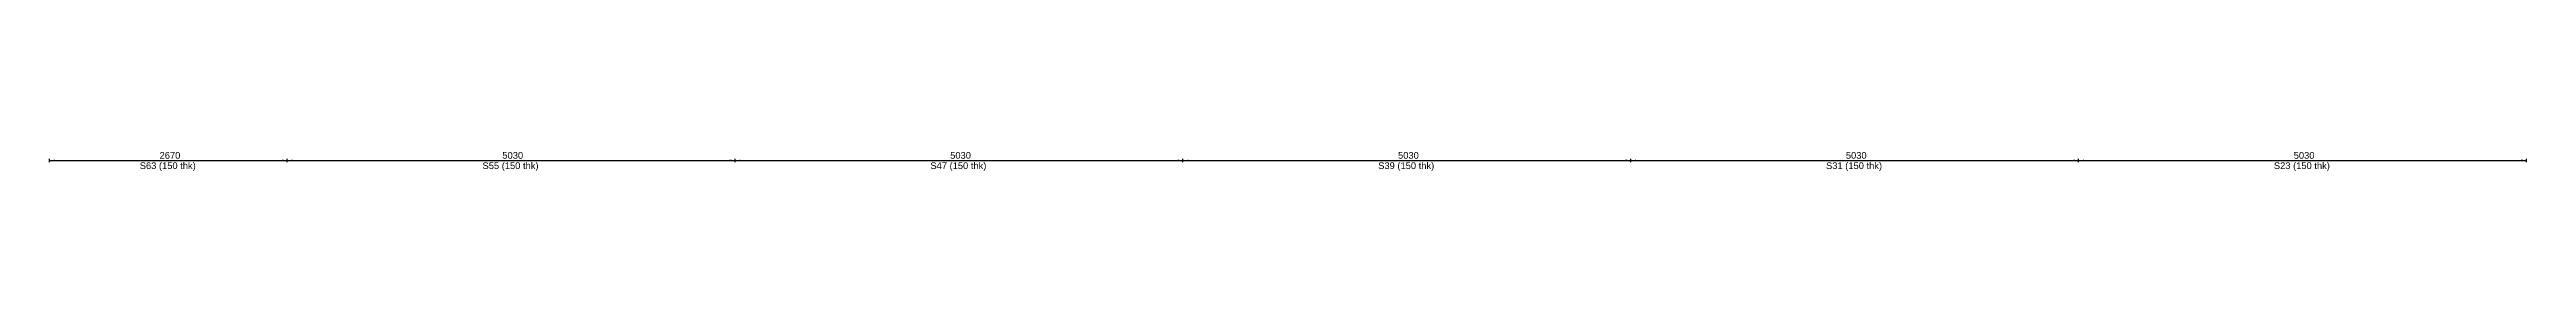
# Model space of a CAD drawing. Extents: x 0 to 119, y -5 to 121.
# Drawn here: x 70.56 to 98.38, y 79.36 to 79.58 of the extents above; entities that cross this region are included whole.
import ezdxf

# ---------------------------------------------------------------- set-up
doc = ezdxf.new("R2010")
doc.units = 0
for name, color, linetype in [('Slab_ID', 4, 'CONTINUOUS'), ('Span_Dim', 7, 'CONTINUOUS'), ('span_line', 7, 'CONTINUOUS')]:
    doc.layers.add(name, color=color, linetype=linetype)
doc.styles.add('STRUDS_Arial', font='ARIAL.TTF', dxfattribs={"height": 0.04})

msp = doc.modelspace()

# ---------------------------------------------------------------- texts
at = {"layer": 'Slab_ID', "style": 'STRUDS_Arial'}
for s, p in [('S63 (150 thk)', (71.5713, 79.385)), ('S55 (150 thk)', (75.4213, 79.385)), ('S47 (150 thk)', (80.4513, 79.385)), ('S39 (150 thk)', (85.4813, 79.385)), ('S31 (150 thk)', (90.5113, 79.385)), ('S23 (150 thk)', (95.5413, 79.385))]:
    msp.add_text(s, height=0.075, dxfattribs=at).set_placement(p)
at = {"layer": 'Span_Dim', "style": 'STRUDS_Arial'}
for s, p in [('2670', (71.794, 79.5)), ('5030', (75.644, 79.5)), ('5030', (80.674, 79.5)), ('5030', (85.704, 79.5)), ('5030', (90.734, 79.5)), ('5030', (95.764, 79.5))]:
    msp.add_text(s, height=0.075, dxfattribs=at).set_placement(p)

# ---------------------------------------------------------------- linework, layer by layer
at = {"layer": 'Span_Line'}
for p, q in [((70.558, 79.46), (70.558, 79.5)), ((70.558, 79.48), (73.228, 79.48)), ((73.228, 79.46), (73.228, 79.5)), ((73.228, 79.46), (73.228, 79.5)), ((73.228, 79.48), (78.258, 79.48)), ((78.258, 79.46), (78.258, 79.5)), ((78.258, 79.46), (78.258, 79.5)), ((78.258, 79.48), (83.288, 79.48)), ((83.288, 79.46), (83.288, 79.5)), ((83.288, 79.46), (83.288, 79.5)), ((83.288, 79.48), (88.318, 79.48)), ((88.318, 79.46), (88.318, 79.5)), ((88.318, 79.46), (88.318, 79.5)), ((88.318, 79.48), (93.348, 79.48)), ((93.348, 79.46), (93.348, 79.5)), ((93.348, 79.46), (93.348, 79.5)), ((93.348, 79.48), (98.378, 79.48)), ((98.378, 79.46), (98.378, 79.5))]:
    msp.add_line(p, q, dxfattribs=at)
for points in [[(70.558, 79.48), (70.618, 79.49), (70.558, 79.48), (70.618, 79.47)], [(73.228, 79.48), (73.168, 79.492), (73.228, 79.48), (73.168, 79.47)], [(73.228, 79.48), (73.288, 79.49), (73.228, 79.48), (73.288, 79.47)], [(78.258, 79.48), (78.198, 79.492), (78.258, 79.48), (78.198, 79.47)], [(78.258, 79.48), (78.318, 79.49), (78.258, 79.48), (78.318, 79.47)], [(83.288, 79.48), (83.228, 79.492), (83.288, 79.48), (83.228, 79.47)], [(83.288, 79.48), (83.348, 79.49), (83.288, 79.48), (83.348, 79.47)], [(88.318, 79.48), (88.258, 79.492), (88.318, 79.48), (88.258, 79.47)], [(88.318, 79.48), (88.378, 79.49), (88.318, 79.48), (88.378, 79.47)], [(93.348, 79.48), (93.288, 79.492), (93.348, 79.48), (93.288, 79.47)], [(93.348, 79.48), (93.408, 79.49), (93.348, 79.48), (93.408, 79.47)], [(98.378, 79.48), (98.318, 79.492), (98.378, 79.48), (98.318, 79.47)]]:
    msp.add_solid(points, dxfattribs=at)

msp.set_redraw_order([(e.dxf.handle, doc.entitydb.next_handle()) for e in msp.query("TEXT MTEXT ATTDEF DIMENSION ARC_DIMENSION")])  # texts and dimensions are drawn at this point

doc.saveas('drawing.dxf')
